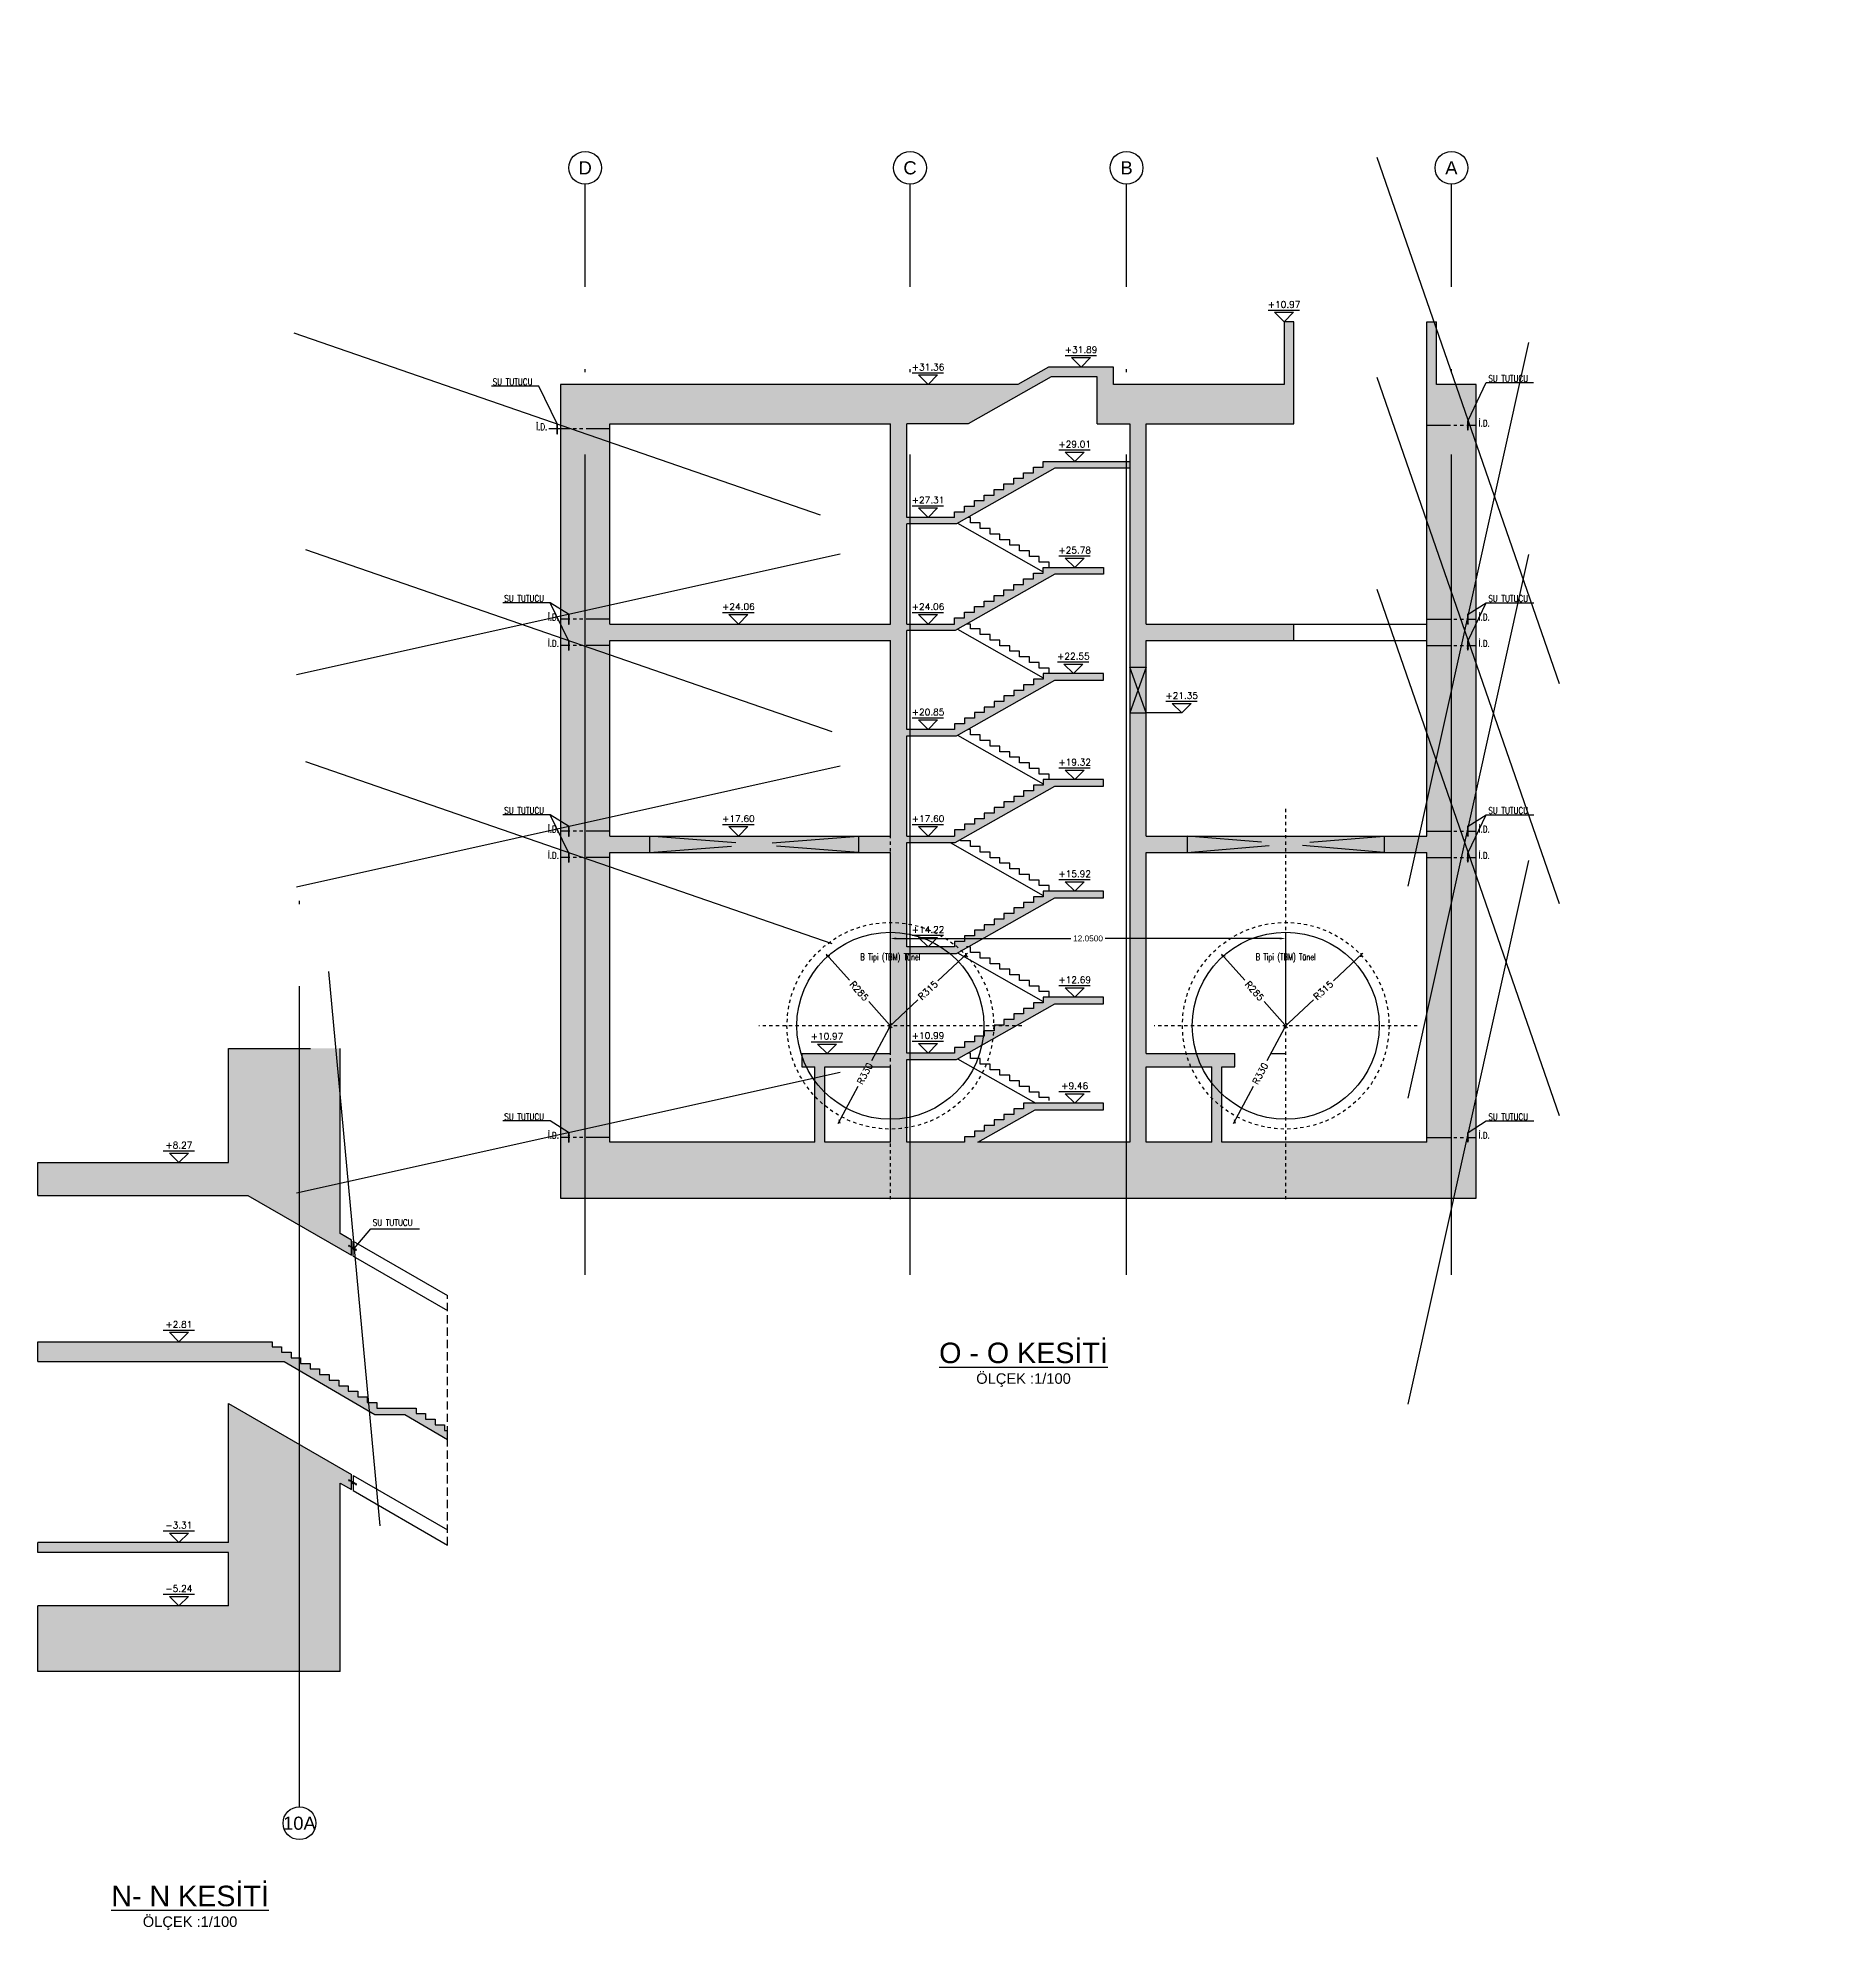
# Model space of a CAD drawing. Header units: millimetres. Extents: x 400382 to 401276, y 4543898 to 4544126.
# Drawn here: x 401220.7 to 401275.5, y 4543951.8 to 4544009.4 of the extents above; entities that cross this region are included whole.
import ezdxf
from ezdxf.enums import TextEntityAlignment as Align

# ---------------------------------------------------------------- set-up
doc = ezdxf.new("R2010")
doc.units = ezdxf.units.MM
for name, pattern in [('ACAD_ISO05W100', [33, 24, -3, 0, -3, 0, -3]), ('AKS', [3, 2.5, -0.25, 0, -0.25]), ('CIZGI', [0.4, 0.25, -0.15]), ('CONTINU', [0]), ('HIDDEN', [0.375, 0.25, -0.125]), ('UUC-ST-KAL-I05-101-U-000$0$ACAD_ISO05W100', [33, 24, -3, 0, -3, 0, -3])]:
    doc.linetypes.add(name, pattern=pattern)
for name, color, linetype in [('aks prota', 2, 'AKS'), ('caks prota', 4, 'Continuous'), ('görünüş prota', 4, 'Continuous'), ('iderzi_PROTA', 3, 'Continuous'), ('inşaat derzi prota', 11, 'Continuous'), ('kesik prota', 2, 'CIZGI'), ('kesit prota', 1, 'Continuous'), ('kesit tarama prota', 252, 'Continuous'), ('kolon tarama prota', 252, 'Continuous'), ('kot prota', 4, 'Continuous'), ('lkolon prota', 4, 'Continuous'), ('merdiven prota', 2, 'Continuous'), ('not prota', 2, 'Continuous'), ('not yazısı prota', 6, 'Continuous'), ('not çizgisi prota', 4, 'Continuous'), ('PRT-CST-rc_level', 6, 'Continuous'), ('PRT-CST-rc_levermark', 4, 'Continuous'), ('st_s_su tutucu', 2, 'Continuous'), ('st_s_ölçü', 4, 'Continuous'), ('t35 prota', 3, 'Continuous'), ('taks prota', 7, 'Continuous'), ('tplan prota', 7, 'Continuous'), ('UUC-ST-KAL-I05-101-U-000$0$st_s_su tutucu', 2, 'Continuous')]:
    doc.layers.add(name, color=color, linetype=linetype)
doc.styles.add('Arial', font='Arial.ttf')
doc.styles.add('OLCU', font='romanstw.shx')
doc.styles.get("Standard").update_dxf_attribs({"font": 'Arial.ttf'})
doc.styles.add('TAKS', font='Arial Unicode.ttf')
doc.styles.add('TEXT250', font='romanstw.shx', dxfattribs={"width": 0.8, "height": 25})
doc.styles.add('TSIMPLEX', font='romanstw.shx')
doc.dimstyles.new('1-100', dxfattribs={"dimscale": 0.5, "dimtxt": 2, "dimasz": 7.5, "dimexe": 3, "dimexo": 5, "dimgap": 5, "dimtad": 3, "dimdec": 1, "dimlfac": 2, "dimzin": 9, "dimdsep": 46, "dimtxsty": 'Standard', "dimblk": 'OBLIQUE', "dimcen": 0.09, "dimclrd": 3, "dimclre": 3, "dimclrt": 1, "dimadec": 3, "dimazin": 0, "dimtfac": 1, "dimtdec": 1, "dimtofl": 0, "dimtmove": 0, "dimatfit": 3, "dimfxl": 4, "dimtolj": 1, "dimtzin": 0, "dimarcsym": 0})
doc.dimstyles.new('1-50', dxfattribs={"dimtxt": 10, "dimasz": 4, "dimexe": 4, "dimexo": 8, "dimgap": 4, "dimtad": 1, "dimdec": 1, "dimrnd": 0.05, "dimzin": 9, "dimdsep": 46, "dimtxsty": 'OLCU', "dimblk1": 'OBLIQUE', "dimblk2": 'OBLIQUE', "dimsah": 1, "dimcen": 2, "dimdle": 4, "dimclrd": 4, "dimclre": 4, "dimclrt": 3, "dimadec": 1, "dimazin": 0, "dimtfac": 1, "dimtdec": 1, "dimtix": 1, "dimtmove": 2, "dimatfit": 3, "dimldrblk": 'OBLIQUE', "dimfxl": 1, "dimtvp": 1, "dimtolj": 1, "dimtzin": 1, "dimarcsym": 0})
doc.dimstyles.get("Standard").update_dxf_attribs({"dimtxt": 0.18, "dimasz": 0.18, "dimexe": 0.18, "dimexo": 0.0625, "dimgap": 0.09, "dimtad": 0, "dimtih": 1, "dimtoh": 1, "dimdec": 4, "dimzin": 0, "dimdsep": 46, "dimtxsty": 'Standard', "dimcen": 0.09, "dimadec": 0, "dimazin": 0, "dimtfac": 1, "dimtdec": 4, "dimtofl": 0, "dimtmove": 0, "dimatfit": 3, "dimfxl": 1, "dimtolj": 1, "dimtzin": 0, "dimarcsym": 0})

msp = doc.modelspace()

# ---------------------------------------------------------------- texts
at = {"layer": 'not yazısı prota', "ltscale": 0.05, "style": 'TSIMPLEX', "width": 0.8}
for s, p in [('SU TUTUCU', (401234.5986965605, 4543998.828968965)), ('SU TUTUCU', (401264.9440990466, 4543998.934532976)), ('İ.D.', (401264.6514824116, 4543997.568254118)), ('İ.D.', (401235.9275036718, 4543997.462690108)), ('SU TUTUCU', (401234.9527986718, 4543992.228968966)), ('SU TUTUCU', (401264.9440990466, 4543992.228969804)), ('İ.D.', (401236.2816057831, 4543991.662690108)), ('İ.D.', (401264.6514824116, 4543991.662690947)), ('İ.D.', (401236.2816057831, 4543990.862690108)), ('İ.D.', (401264.6514824116, 4543990.862690947)), ('SU TUTUCU', (401234.9527986718, 4543985.768968966)), ('SU TUTUCU', (401264.9440990466, 4543985.768969804)), ('İ.D.', (401236.2816057831, 4543985.202690108)), ('İ.D.', (401264.6514824116, 4543985.202690947)), ('İ.D.', (401236.2816057831, 4543984.402690108)), ('İ.D.', (401264.6514824116, 4543984.402690947)), ('SU TUTUCU', (401234.9527986718, 4543976.438968966)), ('SU TUTUCU', (401264.9440990466, 4543976.438969804)), ('İ.D.', (401236.2816057831, 4543975.872690108)), ('İ.D.', (401264.6514824116, 4543975.872690947))]:
    msp.add_text(s, height=0.2, dxfattribs=at).set_placement(p)
msp.add_text('SU TUTUCU', height=0.2, rotation=359.9999989161077, dxfattribs=at).set_placement((401230.9439742211, 4543973.212901061))
at = {"layer": 't35 prota', "style": 'Arial'}
msp.add_text('ÖLÇEK :1/100', height=0.32, rotation=0.01179466622436281, dxfattribs=at).set_placement((401250.7775055031, 4543968.546788568), align=Align.MIDDLE)
msp.add_text('ÖLÇEK :1/100', height=0.32, dxfattribs=at).set_placement((401225.376303938, 4543951.998627805), align=Align.MIDDLE)
at = {"layer": 'taks prota', "style": 'TAKS'}
for s, p in [('D', (401237.4189249771, 4544005.45297859)), ('C', (401247.3189249772, 4544005.45297859)), ('B', (401253.9189249771, 4544005.45297859)), ('A', (401263.8189249772, 4544005.45297859)), ('10A', (401228.7091177596, 4543955.013110127))]:
    msp.add_text(s, height=0.4, rotation=359.5051674871739, dxfattribs=at).set_placement(p, align=Align.MIDDLE_CENTER)
at = {"layer": 'tplan prota', "style": 'Arial'}
msp.add_text('%%UO - O KESİTİ', height=0.625, rotation=0.01179466622436281, dxfattribs=at).set_placement((401250.7773253796, 4543969.421788549), align=Align.MIDDLE)
msp.add_text('%%UN- N KESİTİ', height=0.625, dxfattribs=at).set_placement((401225.376303938, 4543952.873627805), align=Align.MIDDLE)

# ---------------------------------------------------------------- blocks, each defined once
blk = doc.blocks.new('KOTK5')
at = {"layer": 'PRT-CST-rc_levermark'}
blk.add_line((216.6666666667443, 160), (-213.3333333332557, 160), dxfattribs=at)
blk.add_lwpolyline([(130, 130), (-130, 130), (0, 0)], close=True, dxfattribs=at)
at = {"layer": 'PRT-CST-rc_level', "style": 'OLCU'}
blk.add_attdef('000.00', text='', height=90, dxfattribs=at).set_placement((0, 193.1381784435362), align=Align.CENTER)
blk = doc.blocks.new('_Oblique')
at = {"layer": 'st_s_ölçü', "lineweight": -2}
blk.add_line((-0.5, -0.5), (0.5, 0.5), dxfattribs=at)
blk = doc.blocks.new('*D49')
at = {"layer": 'Defpoints', "color": 0, "transparency": 16777216}
for p in [(-455.7768124120485, 109.5869111729116), (-265.7931828767396, -102.8541877429707)]:
    blk.add_point(p, dxfattribs=at)
at = {"layer": 'st_s_ölçü', "color": 4, "lineweight": -2, "transparency": 16777216}
for p, q in [((-461.1096862235661, 115.5501700898487), (-389.9253438287682, 35.95131222538865)), ((-260.4603090652221, -108.8174466599078), (-331.6446514600408, -29.21858879542449))]:
    blk.add_line(p, q, dxfattribs=at)
at = {"layer": 'st_s_ölçü', "color": 4, "lineweight": -2, "transparency": 16777216, "xscale": 8, "yscale": 8, "zscale": 8, "rotation": 131.8058995973175}
blk.add_blockref('_Oblique', (-455.7768124120485, 109.5869111729116), dxfattribs=at)
at = {"layer": 'st_s_ölçü', "color": 3, "transparency": 16777216, "insert": (-360.7849976444195, 3.366361714968633), "char_height": 20, "attachment_point": 5, "rotation": 311.8058995973175, "style": 'OLCU'}
blk.add_mtext('\\A1;R285', dxfattribs=at)
blk = doc.blocks.new('*D50')
at = {"layer": 'Defpoints', "color": 0, "transparency": 16777216}
for p in [(-36.3406229420434, 112.9617587007597), (-265.7931828767178, -102.8541877429798)]:
    blk.add_point(p, dxfattribs=at)
at = {"layer": 'st_s_ölçü', "color": 4, "lineweight": -2, "transparency": 16777216}
for p, q in [((-30.51325634052741, 118.4427986104425), (-120.6119750752906, 33.69874405447169)), ((-271.6205494782338, -108.3352276526625), (-181.5218307435179, -23.5911730967362))]:
    blk.add_line(p, q, dxfattribs=at)
at = {"layer": 'st_s_ölçü', "color": 4, "lineweight": -2, "transparency": 16777216, "xscale": 8, "yscale": 8, "zscale": 8, "rotation": 43.24583088137385}
blk.add_blockref('_Oblique', (-36.3406229420434, 112.9617587007597), dxfattribs=at)
at = {"layer": 'st_s_ölçü', "color": 3, "transparency": 16777216, "insert": (-151.0669029094242, 5.053785478889026), "char_height": 20, "attachment_point": 5, "rotation": 43.24583088137385, "style": 'OLCU'}
blk.add_mtext('\\A1;R315', dxfattribs=at)
blk = doc.blocks.new('*D51')
at = {"layer": 'Defpoints', "color": 0, "transparency": 16777216}
for p in [(-265.7931828767105, -102.8541877429579), (-421.0483857594118, -394.0514095323542)]:
    blk.add_point(p, dxfattribs=at)
at = {"layer": 'lkolon prota', "color": 4, "lineweight": -2, "transparency": 16777216}
for p, q in [((-262.0294203825846, -95.79486115412448), (-322.8545106894434, -209.8786212058137)), ((-424.8121482535377, -401.1107361211878), (-363.9870579466764, -287.0269760694938))]:
    blk.add_line(p, q, dxfattribs=at)
at = {"layer": 'lkolon prota', "color": 4, "lineweight": -2, "transparency": 16777216, "xscale": 8, "yscale": 8, "zscale": 8, "rotation": 241.9351701811658}
blk.add_blockref('_Oblique', (-421.0483857594118, -394.0514095323542), dxfattribs=at)
at = {"layer": 'lkolon prota', "color": 3, "transparency": 16777216, "insert": (-343.420784318052, -248.4527986376579), "char_height": 20, "attachment_point": 5, "rotation": 61.935170181165795, "style": 'OLCU'}
blk.add_mtext('\\A1;R330', dxfattribs=at)
blk = doc.blocks.new('D')
at = {"layer": 'st_s_su tutucu', "linetype": 'CONTINU', "ltscale": 0.2}
for p, q in [((-39987.83090962706, 52508.18991963421), (-39992.63090966878, 52508.18991966914)), ((-39992.63090966878, 52508.18991966914), (-39992.63090980848, 52507.38991968935)), ((-39992.63090980848, 52507.38991968935), (-39990.63090962501, 52506.05655179494)), ((-39990.63090992199, 52478.65671955824), (-39991.93117670823, 52478.6567195757)), ((-39991.93117670823, 52478.6567195757), (-39991.93117659182, 52477.72311959402)), ((-39991.93117659182, 52477.72311959402), (-39990.63090987367, 52477.72311951835)), ((-39990.6309096902, 52498.50671976196), (-39991.53117650332, 52498.50671977942)), ((-39991.53117650332, 52498.50671977942), (-39991.53117639622, 52497.87311976865)), ((-39991.53117639622, 52497.87311976865), (-39990.63090970417, 52497.87311978029)), ((-39990.63090980196, 52488.50671968629), (-39991.53117661508, 52488.50671963972)), ((-39991.53117661508, 52488.50671963972), (-39991.53117662905, 52487.87311965806)), ((-39991.53117662905, 52487.87311965806), (-39990.630909937, 52487.87311964059)), ((-39990.63090962501, 52506.05655179494), (-39990.6309096902, 52498.50671976196)), ((-39990.63090970417, 52497.87311978029), (-39990.63090980196, 52488.50671968629)), ((-39990.630909937, 52487.87311964059), (-39990.63090992199, 52478.65671955824)), ((-39990.630909937, 52468.50671965136), (-39990.63090992199, 52477.72311973372)), ((-39989.83090974534, 52506.05655187643), (-39987.83090964103, 52507.38991968935)), ((-39989.83090955907, 52498.50671965136), (-39989.83090974534, 52506.05655187643)), ((-39988.9306429881, 52498.50671966883), (-39989.83090955907, 52498.50671965136)), ((-39989.83090992229, 52488.50671961062), (-39989.83090981984, 52497.87311973373)), ((-39989.83090981984, 52497.87311973373), (-39988.93064300207, 52497.87311962313)), ((-39988.93064335132, 52488.50671965136), (-39989.83090992229, 52488.50671961062)), ((-39989.83091007002, 52478.65671960481), (-39989.8309099316, 52487.87311978029)), ((-39989.8309099316, 52487.87311978029), (-39988.93064311383, 52487.87311964059)), ((-39988.53064343977, 52478.65671965137), (-39989.83091007002, 52478.65671960481)), ((-39989.83090998934, 52477.72311965805), (-39988.53064344908, 52477.72311964058)), ((-39989.83091007002, 52477.72311968715), (-39989.8309099316, 52468.50671951166)), ((-39988.93064300207, 52497.87311962313), (-39988.9306429881, 52498.50671966883)), ((-39988.93064311383, 52487.87311964059), (-39988.93064335132, 52488.50671965136)), ((-39988.53064344908, 52477.72311964058), (-39988.53064343977, 52478.65671965137)), ((-39987.83090964103, 52507.38991968935), (-39987.83090962706, 52508.18991963421)), ((-39992.63090980848, 52448.98991960261), (-39990.63090962501, 52450.32328749701)), ((-39992.63090966878, 52448.18991962282), (-39992.63090980848, 52448.98991960261)), ((-39987.83090962706, 52448.18991965774), (-39992.63090966878, 52448.18991962282)), ((-39991.53117661508, 52467.87311965223), (-39991.53117662905, 52468.5067196339)), ((-39991.53117662905, 52468.5067196339), (-39990.630909937, 52468.50671965136)), ((-39990.63090980196, 52467.87311960567), (-39991.53117661508, 52467.87311965223)), ((-39991.53117650332, 52457.87311951254), (-39991.53117639622, 52458.50671952331)), ((-39991.53117639622, 52458.50671952331), (-39990.63090970417, 52458.50671951166)), ((-39990.6309096902, 52457.87311953), (-39991.53117650332, 52457.87311951254)), ((-39990.63090970417, 52458.50671951166), (-39990.63090980196, 52467.87311960567)), ((-39990.63090962501, 52450.32328749701), (-39990.6309096902, 52457.87311953)), ((-39989.8309099316, 52468.50671951166), (-39988.93064311383, 52468.50671965136)), ((-39988.93064335132, 52467.87311964059), (-39989.83090992229, 52467.87311968134)), ((-39989.83090992229, 52467.87311968134), (-39989.83090981984, 52458.50671955823)), ((-39989.83090981984, 52458.50671955823), (-39988.93064300207, 52458.50671966883)), ((-39988.9306429881, 52457.87311962313), (-39989.83090955907, 52457.87311964059)), ((-39989.83090955907, 52457.87311964059), (-39989.83090974534, 52450.32328741552)), ((-39989.83090974534, 52450.32328741552), (-39987.83090964103, 52448.98991960261)), ((-39988.93064311383, 52468.50671965136), (-39988.93064335132, 52467.87311964059)), ((-39988.93064300207, 52458.50671966883), (-39988.9306429881, 52457.87311962313)), ((-39987.83090964103, 52448.98991960261), (-39987.83090962706, 52448.18991965774))]:
    blk.add_line(p, q, dxfattribs=at)
blk = doc.blocks.new('*D100')
at = {"color": 0, "lineweight": -2, "transparency": 16777216}
for p, q in [((401246.7189260579, 4543979.373804671), (401246.7189260579, 4543982.150408851)), ((401246.8989260579, 4543981.970408851), (401252.2191511602, 4543981.970408851)), ((401258.5889260578, 4543981.970408851), (401253.2687009555, 4543981.970408851)), ((401258.7689260578, 4543979.373804671), (401258.7689260578, 4543982.150408851))]:
    blk.add_line(p, q, dxfattribs=at)
at = {"color": 0, "transparency": 16777216}
for points in [[(401246.8989260579, 4543982.000408852), (401246.8989260579, 4543981.940408851), (401246.7189260579, 4543981.970408851)], [(401258.5889260578, 4543982.000408852), (401258.5889260578, 4543981.940408851), (401258.7689260578, 4543981.970408851)]]:
    blk.add_solid(points, dxfattribs=at)
at = {"layer": 'Defpoints', "color": 0, "transparency": 16777216}
for p in [(401246.7189260579, 4543981.970408851), (401246.7189260579, 4543979.311304671), (401258.7689260578, 4543979.311304671)]:
    blk.add_point(p, dxfattribs=at)
at = {"color": 0, "transparency": 16777216, "insert": (401252.7439260578, 4543981.970408851), "char_height": 0.18, "attachment_point": 5}
blk.add_mtext('\\A1;12.0500', dxfattribs=at)
blk = doc.blocks.new('A$C127942D9')
at = {"layer": 'aks prota', "ltscale": 2}
blk.add_line((-265.7931828767323, -631.6843460802356), (-265.7931828767178, 559.6811305509054), dxfattribs=at)
at = {"layer": 'aks prota'}
blk.add_line((135.1872869510917, -102.8541877429761), (-666.7736527046291, -102.8541877429725), dxfattribs=at)
at = {"layer": 'görünüş prota', "color": 6, "linetype": 'CIZGI', "ltscale": 2}
blk.add_circle((-265.7931828767323, -102.8541877429652), 315, dxfattribs=at)
at = {"layer": 'görünüş prota', "color": 6}
blk.add_circle((-265.7931828767105, -102.8541877429798), 285, dxfattribs=at)
at = {"layer": 'not prota', "style": 'TEXT250', "width": 0.7}
blk.add_text('B Tipi (TBM) Tünel', height=20, dxfattribs=at).set_placement((-265.7931828766596, 106.8190974679765), align=Align.MIDDLE_CENTER)
at = {"layer": 'lkolon prota'}
dim = blk.add_radius_dim(center=(-265.7931828767105, -102.8541877429579), mpoint=(-421.0483857594118, -394.0514095323542), dimstyle='1-100', dxfattribs=at)
dim.commit()
dim.dimension.update_dxf_attribs({"geometry": '*D51', "text_midpoint": (-343.420784318052, -248.4527986376579), "dimtype": 132})
at = {"layer": 'st_s_ölçü'}
for center, mpoint, picture, middle in [((-265.7931828767396, -102.8541877429707), (-455.7768124120485, 109.5869111729116), '*D49', (-360.7849976444195, 3.366361714968633)), ((-265.7931828767178, -102.8541877429798), (-36.3406229420434, 112.9617587007597), '*D50', (-151.0669029094242, 5.053785478889026))]:
    dim = blk.add_radius_dim(center=center, mpoint=mpoint, dimstyle='1-100', dxfattribs=at)
    dim.commit()
    dim.dimension.update_dxf_attribs({"geometry": picture, "text_midpoint": middle, "dimtype": 132})

# ---------------------------------------------------------------- dimensions: what is measured, and where the dimension line sits
dim = msp.add_aligned_dim(p1=(401258.7689260578, 4543979.311304671), p2=(401246.7189260579, 4543979.311304671), distance=-2.659104180522263, dimstyle='Standard')
dim.commit()
dim.dimension.update_dxf_attribs({"geometry": '*D100', "text_midpoint": (401252.7439260578, 4543981.970408851)})

# ---------------------------------------------------------------- hatches: boundary and pattern name
at = {"layer": 'kesit tarama prota'}
h = msp.add_hatch(color=256, dxfattribs=at)
h.dxf.hatch_style = 1
h.paths.add_polyline_path([(401264.5689249772, 4543974.061304672), (401264.5689249772, 4543998.851304672), (401263.3689249771, 4543998.851304672), (401263.3689249771, 4544000.761304672), (401263.0689249772, 4544000.761304672), (401263.0689249772, 4543985.091304671), (401254.5189249772, 4543985.091304671), (401254.5189249772, 4543991.051304671), (401259.0189242564, 4543991.051304671), (401259.0189242564, 4543991.551304671), (401254.5189249772, 4543991.551304671), (401254.5189249772, 4543997.651304672), (401259.0189249772, 4543997.651304672), (401259.0189249772, 4544000.761304672), (401258.7189250205, 4544000.761304672), (401258.7189250205, 4543998.851304672), (401253.5189249772, 4543998.851304672), (401253.5189249772, 4543999.381304671), (401251.5369984054, 4543999.381304671), (401250.6017042878, 4543998.851304672), (401236.6689249771, 4543998.851304672), (401236.6689249771, 4543974.061304672)])
h.paths.add_polyline_path([(401249.3845941454, 4543975.761304672), (401251.1316529689, 4543976.751304671), (401253.2189249772, 4543976.751304671), (401253.2189249772, 4543976.951304671), (401250.7789249772, 4543976.951304671), (401250.7789249772, 4543976.781304671), (401250.4789249772, 4543976.781304671), (401250.4789249772, 4543976.611304672), (401250.1789249771, 4543976.611304672), (401250.1789249771, 4543976.441304672), (401249.8789249772, 4543976.441304672), (401249.8789249772, 4543976.271304672), (401249.5789249772, 4543976.271304672), (401249.5789249772, 4543976.101304672), (401249.2789249772, 4543976.101304672), (401249.2789249772, 4543975.931304672), (401248.9789249772, 4543975.931304672), (401248.9789249772, 4543975.761304672), (401247.2189249772, 4543975.761304672), (401247.2189249772, 4543978.281304671), (401248.731652969, 4543978.281304671), (401251.731652969, 4543979.981304672), (401253.2189249772, 4543979.981304672), (401253.2189249772, 4543980.181304672), (401251.3789249772, 4543980.181304672), (401251.3789249772, 4543980.011304672), (401251.0789249772, 4543980.011304672), (401251.0789249772, 4543979.841304671), (401250.7789249772, 4543979.841304671), (401250.7789249772, 4543979.671304671), (401250.4789249772, 4543979.671304671), (401250.4789249772, 4543979.501304671), (401250.1789249771, 4543979.501304671), (401250.1789249771, 4543979.331304671), (401249.8789249772, 4543979.331304671), (401249.8789249772, 4543979.161304671), (401249.5789249772, 4543979.161304671), (401249.5789249772, 4543978.991304671), (401249.2789249772, 4543978.991304671), (401249.2789249772, 4543978.821304671), (401248.9789249772, 4543978.821304671), (401248.9789249772, 4543978.651304672), (401248.6789249771, 4543978.651304672), (401248.6789249771, 4543978.481304672), (401247.2189249772, 4543978.481304672), (401247.2189249772, 4543981.511304672), (401248.731652969, 4543981.511304672), (401251.731652969, 4543983.211304671), (401253.2189249772, 4543983.211304671), (401253.2189249772, 4543983.411304671), (401251.3789249772, 4543983.411304671), (401251.3789249772, 4543983.241304671), (401251.0789249772, 4543983.241304671), (401251.0789249772, 4543983.071304671), (401250.7789249772, 4543983.071304671), (401250.7789249772, 4543982.901304672), (401250.4789249772, 4543982.901304672), (401250.4789249772, 4543982.731304672), (401250.1789249771, 4543982.731304672), (401250.1789249771, 4543982.561304672), (401249.8789249772, 4543982.561304672), (401249.8789249772, 4543982.391304672), (401249.5789249772, 4543982.391304672), (401249.5789249772, 4543982.221304672), (401249.2789249772, 4543982.221304672), (401249.2789249772, 4543982.051304671), (401248.9789249772, 4543982.051304671), (401248.9789249772, 4543981.881304671), (401248.6789249771, 4543981.881304671), (401248.6789249771, 4543981.711304671), (401247.2189249772, 4543981.711304671), (401247.2189249772, 4543984.891304672), (401248.6963588512, 4543984.891304672), (401251.731652969, 4543986.611304672), (401253.2189249772, 4543986.611304672), (401253.2189249772, 4543986.811304672), (401251.3789249772, 4543986.811304672), (401251.3789249772, 4543986.641304672), (401251.0789249772, 4543986.641304672), (401251.0789249772, 4543986.471304672), (401250.7789249772, 4543986.471304672), (401250.7789249772, 4543986.301304671), (401250.4789249772, 4543986.301304671), (401250.4789249772, 4543986.131304671), (401250.1789249771, 4543986.131304671), (401250.1789249771, 4543985.961304671), (401249.8789249772, 4543985.961304671), (401249.8789249772, 4543985.791304671), (401249.5789249772, 4543985.791304671), (401249.5789249772, 4543985.621304671), (401249.2789249772, 4543985.621304671), (401249.2789249772, 4543985.451304671), (401248.9789249772, 4543985.451304671), (401248.9789249772, 4543985.281304671), (401248.6789249771, 4543985.281304671), (401248.6789249771, 4543985.091304671), (401247.2189249772, 4543985.091304671), (401247.2189249772, 4543988.141304672), (401248.731652969, 4543988.141304672), (401251.731652969, 4543989.841304671), (401253.2189249772, 4543989.841304671), (401253.2189249772, 4543990.041304671), (401251.3789249772, 4543990.041304671), (401251.3789249772, 4543989.871304671), (401251.0789249772, 4543989.871304671), (401251.0789249772, 4543989.701304671), (401250.7789249772, 4543989.701304671), (401250.7789249772, 4543989.531304671), (401250.4789249772, 4543989.531304671), (401250.4789249772, 4543989.361304672), (401250.1789249771, 4543989.361304672), (401250.1789249771, 4543989.191304672), (401249.8789249772, 4543989.191304672), (401249.8789249772, 4543989.021304672), (401249.5789249772, 4543989.021304672), (401249.5789249772, 4543988.851304672), (401249.2789249772, 4543988.851304672), (401249.2789249772, 4543988.681304672), (401248.9789249772, 4543988.681304672), (401248.9789249772, 4543988.511304672), (401248.6789249771, 4543988.511304672), (401248.6789249771, 4543988.341304671), (401247.2189249772, 4543988.341304671), (401247.2189249772, 4543991.351304672), (401248.6963588513, 4543991.351304672), (401251.731652969, 4543993.071304671), (401253.2189249772, 4543993.071304671), (401253.2189249772, 4543993.271304672), (401251.3789249772, 4543993.271304672), (401251.3789249772, 4543993.101304672), (401251.0789249772, 4543993.101304672), (401251.0789249772, 4543992.931304672), (401250.7789249772, 4543992.931304672), (401250.7789249772, 4543992.761304672), (401250.4789249772, 4543992.761304672), (401250.4789249772, 4543992.591304671), (401250.1789249771, 4543992.591304671), (401250.1789249771, 4543992.421304671), (401249.8789249772, 4543992.421304671), (401249.8789249772, 4543992.251304671), (401249.5789249772, 4543992.251304671), (401249.5789249772, 4543992.081304671), (401249.2789249772, 4543992.081304671), (401249.2789249772, 4543991.911304671), (401248.9789249772, 4543991.911304671), (401248.9789249772, 4543991.741304671), (401248.6789249771, 4543991.741304671), (401248.6789249771, 4543991.551304671), (401247.2189249772, 4543991.551304671), (401247.2189249772, 4543994.601304672), (401248.731652969, 4543994.601304672), (401251.731652969, 4543996.301304671), (401254.0189249772, 4543996.301304671), (401254.0189249772, 4543996.501304671), (401251.3789249772, 4543996.501304671), (401251.3789249772, 4543996.331304671), (401251.0789249772, 4543996.331304671), (401251.0789249772, 4543996.161304671), (401250.7789249772, 4543996.161304671), (401250.7789249772, 4543995.991304671), (401250.4789249772, 4543995.991304671), (401250.4789249772, 4543995.821304671), (401250.1789249771, 4543995.821304671), (401250.1789249771, 4543995.651304672), (401249.8789249772, 4543995.651304672), (401249.8789249772, 4543995.481304672), (401249.5789249772, 4543995.481304672), (401249.5789249772, 4543995.311304672), (401249.2789249772, 4543995.311304672), (401249.2789249772, 4543995.141304672), (401248.9789249772, 4543995.141304672), (401248.9789249772, 4543994.971304672), (401248.6789249771, 4543994.971304672), (401248.6789249771, 4543994.801304671), (401247.2189249772, 4543994.801304671), (401247.2189249772, 4543997.651304672), (401249.0925609813, 4543997.651304672), (401251.6160903931, 4543999.081304671), (401253.0189249772, 4543999.081304671), (401253.0189249772, 4543997.651304672), (401254.0189249772, 4543997.651304672), (401254.0189249772, 4543975.761304672)], flags=16)
h.paths.add_polyline_path([(401254.5189249772, 4543975.761304672), (401254.5189249772, 4543978.061304672), (401256.5189249772, 4543978.061304672), (401256.5189249772, 4543975.761304672)], flags=16)
h.paths.add_polyline_path([(401256.8189249772, 4543975.761304672), (401256.8189249772, 4543978.061304672), (401257.2189249772, 4543978.061304672), (401257.2189249772, 4543978.461304671), (401254.5189249772, 4543978.461304671), (401254.5189249772, 4543984.591304671), (401263.0689249772, 4543984.591304671), (401263.0689249772, 4543975.761304672)], flags=16)
h.paths.add_polyline_path([(401246.7189249772, 4543975.761304672), (401244.7189249772, 4543975.761304672), (401244.7189249772, 4543978.061304672), (401246.7189249772, 4543978.061304672)], flags=16)
h.paths.add_polyline_path([(401246.7189249772, 4543978.461304671), (401244.0189249772, 4543978.461304671), (401244.0189249772, 4543978.061304672), (401244.4189249771, 4543978.061304672), (401244.4189249771, 4543975.761304672), (401238.1689249771, 4543975.761304672), (401238.1689249771, 4543984.591304671), (401246.7189249772, 4543984.591304671)], flags=16)
h.paths.add_polyline_path([(401246.7189249772, 4543985.091304671), (401238.1689249771, 4543985.091304671), (401238.1689249771, 4543991.051304671), (401246.7189249772, 4543991.051304671)], flags=16)
h.paths.add_polyline_path([(401246.7189249772, 4543991.551304671), (401238.1689249771, 4543991.551304671), (401238.1689249771, 4543997.651304672), (401246.7189249772, 4543997.651304672)], flags=16)
h = msp.add_hatch(color=256, dxfattribs=at)
h.dxf.hatch_style = 1
h.paths.add_polyline_path([(401226.5487322812, 4543975.143149267), (401220.7369443548, 4543975.143149267), (401220.7369443548, 4543974.143149267), (401227.1387706923, 4543974.143149267), (401230.2977456166, 4543972.319314244), (401230.2977456166, 4543972.78119446), (401229.9513354552, 4543972.98119446), (401229.9513354552, 4543978.621558337), (401226.5487322812, 4543978.621558337)])
h = msp.add_hatch(color=256, dxfattribs=at)
h.dxf.hatch_style = 1
h.paths.add_polyline_path([(401226.5487322812, 4543969.083149267), (401228.2473847156, 4543969.083149267), (401231.0109141273, 4543967.463149267), (401231.9209141274, 4543967.463149267), (401233.2207766543, 4543966.701160889), (401233.2207766543, 4543966.983149267), (401233.1352138054, 4543966.983149267), (401233.1352138054, 4543967.153149267), (401232.8452138053, 4543967.153149267), (401232.8452138053, 4543967.323149267), (401232.5552138053, 4543967.323149267), (401232.5552138053, 4543967.493149267), (401232.2652138054, 4543967.493149267), (401232.2652138054, 4543967.663149267), (401231.0652138053, 4543967.663149267), (401231.0652138053, 4543967.833149267), (401230.7752138054, 4543967.833149267), (401230.7752138054, 4543968.003149267), (401230.4852138053, 4543968.003149267), (401230.4852138053, 4543968.173149267), (401230.1952138053, 4543968.173149267), (401230.1952138053, 4543968.343149267), (401229.9052138053, 4543968.343149267), (401229.9052138053, 4543968.513149267), (401229.6152138053, 4543968.513149267), (401229.6152138053, 4543968.683149267), (401229.3252138053, 4543968.683149267), (401229.3252138053, 4543968.853149267), (401229.0352138054, 4543968.853149267), (401229.0352138054, 4543969.023149267), (401228.7452138053, 4543969.023149267), (401228.7452138053, 4543969.193149267), (401228.4552138053, 4543969.193149267), (401228.4552138053, 4543969.363149267), (401228.1652138053, 4543969.363149267), (401228.1652138053, 4543969.533149267), (401227.8752138054, 4543969.533149267), (401227.8752138054, 4543969.683149267), (401220.7369443548, 4543969.683149267), (401220.7369443548, 4543969.083149267)])
h = msp.add_hatch(color=256, dxfattribs=at)
h.dxf.hatch_style = 1
h.paths.add_polyline_path([(401229.9513354552, 4543965.37781344), (401230.2977447368, 4543965.177811915), (401230.2977447368, 4543965.639693304), (401226.5487322812, 4543967.804208645), (401226.5487322812, 4543963.563149267), (401220.7369443548, 4543963.563149267), (401220.7369443548, 4543963.263149267), (401226.5487322812, 4543963.263149267), (401226.5487322812, 4543961.633149267), (401220.7369443548, 4543961.633149267), (401220.7369443548, 4543959.633149267), (401229.9513354552, 4543959.633149267)])

# ---------------------------------------------------------------- linework, layer by layer
at = {"layer": 'aks prota', "ltscale": 10}
for p, q in [((401237.4189614835, 4543971.722481618), (401237.4189614835, 4544004.95297859)), ((401247.3189614835, 4543971.722481618), (401247.3189614835, 4544004.95297859)), ((401253.9189614835, 4543971.722481618), (401253.9189614835, 4544004.95297859)), ((401263.8189249772, 4543971.722481618), (401263.8189249772, 4544004.95297859)), ((401228.7091177596, 4543955.513110127), (401228.7091177596, 4543984.226615172))]:
    msp.add_line(p, q, dxfattribs=at)
at = {"layer": 'caks prota', "ltscale": 0.05}
for centre in [(401237.4189249771, 4544005.45297859), (401247.3189249772, 4544005.45297859), (401253.9189249771, 4544005.45297859), (401263.8189249772, 4544005.45297859), (401228.7091177596, 4543955.013110127)]:
    msp.add_circle(centre, 0.5, dxfattribs=at)
at = {"layer": 'görünüş prota'}
for points in [[(401248.7689249772, 4543994.622425476), (401251.3789249772, 4543993.143425476)], [(401251.5589249771, 4543993.271304672), (401251.5589249771, 4543993.441304672), (401251.2589249772, 4543993.441304672), (401251.2589249772, 4543993.611304672), (401250.9589249772, 4543993.611304672), (401250.9589249772, 4543993.781304671), (401250.6589249771, 4543993.781304671), (401250.6589249771, 4543993.951304671), (401250.3589249772, 4543993.951304671), (401250.3589249772, 4543994.121304671), (401250.0589249771, 4543994.121304671), (401250.0589249771, 4543994.291304671), (401249.7589249772, 4543994.291304671), (401249.7589249772, 4543994.461304671), (401249.4589249772, 4543994.461304671), (401249.4589249772, 4543994.631304671), (401249.1589249771, 4543994.631304671), (401249.1589249771, 4543994.801304671), (401249.0845941454, 4543994.801304671)], [(401248.7689249772, 4543991.392425476), (401251.3789249772, 4543989.913425476)], [(401251.5589249771, 4543990.041304671), (401251.5589249771, 4543990.211304671), (401251.2589249772, 4543990.211304671), (401251.2589249772, 4543990.381304671), (401250.9589249772, 4543990.381304671), (401250.9589249772, 4543990.551304671), (401250.6589249771, 4543990.551304671), (401250.6589249771, 4543990.721304672), (401250.3589249772, 4543990.721304672), (401250.3589249772, 4543990.891304672), (401250.0589249771, 4543990.891304672), (401250.0589249771, 4543991.061304672), (401249.7589249772, 4543991.061304672), (401249.7589249772, 4543991.231304672), (401249.4589249772, 4543991.231304672), (401249.4589249772, 4543991.401304672), (401249.1589249771, 4543991.401304672), (401249.1589249771, 4543991.551304671), (401249.0493000277, 4543991.551304671)], [(401259.0189242564, 4543991.551304671), (401263.0689249772, 4543991.551304671)], [(401259.0110662913, 4543991.051304671), (401263.0689249772, 4543991.051304671)], [(401248.7689249772, 4543988.162425476), (401251.3789249772, 4543986.683425476)], [(401251.5589249771, 4543986.811304672), (401251.5589249771, 4543986.981304672), (401251.2589249772, 4543986.981304672), (401251.2589249772, 4543987.151304672), (401250.9589249772, 4543987.151304672), (401250.9589249772, 4543987.321304671), (401250.6589249771, 4543987.321304671), (401250.6589249771, 4543987.491304671), (401250.3589249772, 4543987.491304671), (401250.3589249772, 4543987.661304671), (401250.0589249771, 4543987.661304671), (401250.0589249771, 4543987.831304671), (401249.7589249772, 4543987.831304671), (401249.7589249772, 4543988.001304671), (401249.4589249772, 4543988.001304671), (401249.4589249772, 4543988.171304671), (401249.1589249771, 4543988.171304671), (401249.1589249771, 4543988.341304671), (401249.0845941454, 4543988.341304671)], [(401248.5414911031, 4543984.891304672), (401251.3789249772, 4543983.283425476)], [(401251.5589249771, 4543983.411304671), (401251.5589249771, 4543983.581304671), (401251.2589249772, 4543983.581304671), (401251.2589249772, 4543983.751304671), (401250.9589249772, 4543983.751304671), (401250.9589249772, 4543983.921304671), (401250.6589249771, 4543983.921304671), (401250.6589249771, 4543984.091304671), (401250.3589249772, 4543984.091304671), (401250.3589249772, 4543984.261304672), (401250.0589249771, 4543984.261304672), (401250.0589249771, 4543984.431304672), (401249.7589249772, 4543984.431304672), (401249.7589249772, 4543984.601304672), (401249.4589249772, 4543984.601304672), (401249.4589249772, 4543984.771304672), (401249.1589249771, 4543984.771304672), (401249.1589249771, 4543984.941304672), (401248.8589249772, 4543984.941304672), (401248.8589249772, 4543984.983425476)], [(401251.5589249771, 4543980.181304672), (401251.5589249771, 4543980.351304672), (401251.2589249772, 4543980.351304672), (401251.2589249772, 4543980.521304672), (401250.9589249772, 4543980.521304672), (401250.9589249772, 4543980.691304672), (401250.6589249771, 4543980.691304672), (401250.6589249771, 4543980.861304672), (401250.3589249772, 4543980.861304672), (401250.3589249772, 4543981.031304671), (401250.0589249771, 4543981.031304671), (401250.0589249771, 4543981.201304671), (401249.7589249772, 4543981.201304671), (401249.7589249772, 4543981.371304671), (401249.4589249772, 4543981.371304671), (401249.4589249772, 4543981.541304671), (401249.1589249771, 4543981.541304671), (401249.1589249771, 4543981.711304671), (401249.0413777172, 4543981.711304671)], [(401248.7689249772, 4543981.532425476), (401251.3789249772, 4543980.053425476)], [(401248.7689249772, 4543978.302425476), (401251.1532558089, 4543976.951304671)], [(401251.5589249771, 4543977.031304671), (401251.5589249771, 4543977.121304671), (401251.2589249772, 4543977.121304671), (401251.2589249772, 4543977.291304671), (401250.9589249772, 4543977.291304671), (401250.9589249772, 4543977.461304671), (401250.6589249771, 4543977.461304671), (401250.6589249771, 4543977.631304671), (401250.3589249772, 4543977.631304671), (401250.3589249772, 4543977.801304671), (401250.0589249771, 4543977.801304671), (401250.0589249771, 4543977.971304672), (401249.7589249772, 4543977.971304672), (401249.7589249772, 4543978.141304672), (401249.4589249772, 4543978.141304672), (401249.4589249772, 4543978.311304672), (401249.1589249771, 4543978.311304672), (401249.1589249771, 4543978.481304672), (401249.0845941454, 4543978.481304672)]]:
    msp.add_lwpolyline(points, dxfattribs=at)
at = {"layer": 'iderzi_PROTA'}
msp.add_line((401258.3157386213, 4543978.461304671), (401258.7689260578, 4543978.461304671), dxfattribs=at)
at = {"layer": 'inşaat derzi prota', "linetype": 'ACAD_ISO05W100', "ltscale": 0.03}
for points in [[(401238.1689248835, 4543997.501304671), (401236.3148230109, 4543997.501304671)], [(401263.0689249772, 4543997.606867842), (401264.5689249772, 4543997.606867842)], [(401238.1689251222, 4543991.701304671), (401236.6689251222, 4543991.701304671)], [(401263.0689249772, 4543991.70130551), (401264.5689249772, 4543991.70130551)], [(401238.1689251222, 4543990.901304671), (401236.6689251222, 4543990.901304671)], [(401263.0689249772, 4543990.901304672), (401264.5689249772, 4543990.901304672)], [(401238.1689251222, 4543985.24130467), (401236.6689251222, 4543985.241304671)], [(401263.0689249772, 4543985.24130551), (401264.5689249772, 4543985.24130551)], [(401238.1689251222, 4543984.441304671), (401236.6689251222, 4543984.441304671)], [(401263.0689249772, 4543984.441304672), (401264.5689249772, 4543984.441304672)], [(401238.1689251222, 4543975.911304671), (401236.6689251222, 4543975.911304671)], [(401263.0689249772, 4543975.91130551), (401264.5689249772, 4543975.91130551)]]:
    msp.add_lwpolyline(points, dxfattribs=at)
at = {"layer": 'kesik prota', "ltscale": 10}
for p, q in [((401220.7369443548, 4543974.143149267), (401220.7369443548, 4543975.143149267)), ((401220.7369443548, 4543969.083149267), (401220.7369443548, 4543969.683149267))]:
    msp.add_line(p, q, dxfattribs=at)
for points in [[(401254.0189260578, 4543990.241304671), (401254.5189249772, 4543990.241304671), (401254.0189249772, 4543988.841304671), (401254.5189249772, 4543988.841304671), (401254.0189249772, 4543990.241304671)], [(401226.5487322812, 4543978.621558337), (401229.9513354552, 4543978.621558337)], [(401220.7369443548, 4543963.263149267), (401220.7369443548, 4543963.563149267)], [(401220.7369443548, 4543959.633149267), (401220.7369443548, 4543961.633149267)]]:
    msp.add_lwpolyline(points, dxfattribs=at)
at = {"layer": 'kesit prota', "color": 1}
for p, q in [((401263.0689249772, 4543985.091304671), (401263.0689249772, 4544000.761304672)), ((401263.0689249772, 4544000.761304672), (401263.3689249771, 4544000.761304672)), ((401238.1689249771, 4543991.551304671), (401238.1689249771, 4543997.651304672)), ((401238.1689249771, 4543997.651304672), (401246.7189249772, 4543997.651304672)), ((401246.7189249772, 4543991.551304671), (401246.7189249772, 4543997.651304672)), ((401247.2189249772, 4543994.801304671), (401247.2189249772, 4543997.651304672)), ((401253.0189249772, 4543997.651304672), (401254.0189249772, 4543997.651304672)), ((401247.2189249772, 4543991.551304671), (401247.2189249772, 4543994.601304672)), ((401238.1689249771, 4543991.551304671), (401246.7189249772, 4543991.551304671)), ((401247.2189249772, 4543991.551304671), (401248.6789249771, 4543991.551304671)), ((401254.5189249772, 4543991.551304671), (401259.0189242564, 4543991.551304671)), ((401259.0189242564, 4543991.051304671), (401259.0189242564, 4543991.551304671)), ((401238.1689249771, 4543985.091304671), (401238.1689249771, 4543991.051304671)), ((401238.1689249771, 4543991.051304671), (401246.7189249772, 4543991.051304671)), ((401246.7189249772, 4543985.091304671), (401246.7189249772, 4543991.051304671)), ((401247.2189249772, 4543988.341304671), (401247.2189249772, 4543991.351304672)), ((401254.5189249772, 4543985.091304671), (401254.5189249772, 4543991.051304671)), ((401254.5189249772, 4543991.051304671), (401259.0189242564, 4543991.051304671)), ((401247.2189249772, 4543985.091304671), (401247.2189249772, 4543988.141304672)), ((401238.1689249771, 4543985.091304671), (401246.7189249772, 4543985.091304671)), ((401247.2189249772, 4543985.091304671), (401248.6789249771, 4543985.091304671)), ((401254.5189249772, 4543985.091304671), (401263.0689249772, 4543985.091304671)), ((401238.1689249771, 4543975.761304672), (401238.1689249771, 4543984.591304671)), ((401238.1689249771, 4543984.591304671), (401246.7189249772, 4543984.591304671)), ((401246.7189249772, 4543978.461304671), (401246.7189249772, 4543984.591304671)), ((401247.2189249772, 4543981.711304671), (401247.2189249772, 4543984.891304672)), ((401254.5189249772, 4543978.461304671), (401254.5189249772, 4543984.591304671)), ((401254.5189249772, 4543984.591304671), (401263.0689249772, 4543984.591304671)), ((401263.0689249772, 4543975.761304672), (401263.0689249772, 4543984.591304671)), ((401247.2189249772, 4543978.481304672), (401247.2189249772, 4543981.511304672)), ((401229.9513354552, 4543972.98119446), (401229.9513354552, 4543978.621558337)), ((401244.0189249772, 4543978.461304671), (401246.7189249772, 4543978.461304671)), ((401244.0189249772, 4543978.461304671), (401244.0189249772, 4543978.061304672)), ((401254.5189249772, 4543978.461304671), (401257.2189249772, 4543978.461304671)), ((401257.2189249772, 4543978.061304672), (401257.2189249772, 4543978.461304671)), ((401244.0189249772, 4543978.061304672), (401244.4189249771, 4543978.061304672)), ((401244.4189249771, 4543975.761304672), (401244.4189249771, 4543978.061304672)), ((401244.7189249772, 4543978.061304672), (401246.7189249772, 4543978.061304672)), ((401244.7189249772, 4543975.761304672), (401244.7189249772, 4543978.061304672)), ((401246.7189249772, 4543975.761304672), (401246.7189249772, 4543978.061304672)), ((401254.5189249772, 4543975.761304672), (401254.5189249772, 4543978.061304672)), ((401254.5189249772, 4543978.061304672), (401256.5189249772, 4543978.061304672)), ((401256.5189249772, 4543975.761304672), (401256.5189249772, 4543978.061304672)), ((401256.8189249772, 4543978.061304672), (401257.2189249772, 4543978.061304672)), ((401256.8189249772, 4543975.761304672), (401256.8189249772, 4543978.061304672)), ((401244.4189249771, 4543975.761304672), (401238.1689249771, 4543975.761304672)), ((401246.7189249772, 4543975.761304672), (401244.7189249772, 4543975.761304672)), ((401256.5189249772, 4543975.761304672), (401254.5189249772, 4543975.761304672)), ((401263.0689249772, 4543975.761304672), (401256.8189249772, 4543975.761304672)), ((401226.5487322812, 4543963.563149267), (401226.5487322812, 4543967.804208645)), ((401226.5487322812, 4543961.633149267), (401226.5487322812, 4543963.263149267))]:
    msp.add_line(p, q, dxfattribs=at)
for points in [[(401254.5189249772, 4543991.551304671), (401254.5189249772, 4543997.651304672), (401259.0189249772, 4543997.651304672), (401259.0189249772, 4544000.761304672), (401258.7189250205, 4544000.761304672), (401258.7189250205, 4543998.851304672), (401253.5189249772, 4543998.851304672), (401253.5189249772, 4543999.381304671), (401251.5369984054, 4543999.381304671), (401250.6017042878, 4543998.851304672), (401236.6689249771, 4543998.851304672), (401236.6689249771, 4543974.061304672), (401264.5689249772, 4543974.061304672), (401264.5689249772, 4543998.851304672), (401263.3689249771, 4543998.851304672), (401263.3689249771, 4544000.761304672)], [(401253.0251224675, 4543999.081304671), (401251.6160903931, 4543999.081304671), (401249.0925609813, 4543997.651304672), (401247.2189249772, 4543997.651304672)], [(401253.0189249772, 4543997.651304672), (401253.0189249772, 4543999.081304671)], [(401254.0189249772, 4543997.651304672), (401254.0189249772, 4543975.761304672), (401249.3845941454, 4543975.761304672), (401251.1316529689, 4543976.751304671), (401253.2189249772, 4543976.751304671), (401253.2189249772, 4543976.951304671), (401250.7789249772, 4543976.951304671), (401250.7789249772, 4543976.781304671), (401250.4789249772, 4543976.781304671), (401250.4789249772, 4543976.611304672), (401250.1789249771, 4543976.611304672), (401250.1789249771, 4543976.441304672), (401249.8789249772, 4543976.441304672), (401249.8789249772, 4543976.271304672), (401249.5789249772, 4543976.271304672), (401249.5789249772, 4543976.101304672), (401249.2789249772, 4543976.101304672), (401249.2789249772, 4543975.931304672), (401248.9789249772, 4543975.931304672), (401248.9789249772, 4543975.761304672), (401247.2189249772, 4543975.761304672), (401247.2189249772, 4543978.281304671)], [(401248.6789249771, 4543994.801304671), (401248.6789249771, 4543994.971304672), (401248.9789249772, 4543994.971304672), (401248.9789249772, 4543995.141304672), (401249.2789249772, 4543995.141304672), (401249.2789249772, 4543995.311304672), (401249.5789249772, 4543995.311304672), (401249.5789249772, 4543995.481304672), (401249.8789249772, 4543995.481304672), (401249.8789249772, 4543995.651304672), (401250.1789249771, 4543995.651304672), (401250.1789249771, 4543995.821304671), (401250.4789249772, 4543995.821304671), (401250.4789249772, 4543995.991304671), (401250.7789249772, 4543995.991304671), (401250.7789249772, 4543996.161304671), (401251.0789249772, 4543996.161304671), (401251.0789249772, 4543996.331304671), (401251.3789249772, 4543996.331304671), (401251.3789249772, 4543996.501304671), (401254.0189249772, 4543996.501304671), (401254.0189249772, 4543996.301304671), (401251.731652969, 4543996.301304671), (401248.731652969, 4543994.601304672), (401247.2189249772, 4543994.601304672)], [(401248.6789249771, 4543994.801304671), (401247.2189249772, 4543994.801304671)], [(401248.6789249771, 4543991.551304671), (401248.6789249771, 4543991.741304671), (401248.9789249772, 4543991.741304671), (401248.9789249772, 4543991.911304671), (401249.2789249772, 4543991.911304671), (401249.2789249772, 4543992.081304671), (401249.5789249772, 4543992.081304671), (401249.5789249772, 4543992.251304671), (401249.8789249772, 4543992.251304671), (401249.8789249772, 4543992.421304671), (401250.1789249771, 4543992.421304671), (401250.1789249771, 4543992.591304671), (401250.4789249772, 4543992.591304671), (401250.4789249772, 4543992.761304672), (401250.7789249772, 4543992.761304672), (401250.7789249772, 4543992.931304672), (401251.0789249772, 4543992.931304672), (401251.0789249772, 4543993.101304672), (401251.3789249772, 4543993.101304672), (401251.3789249772, 4543993.271304672), (401253.2189249772, 4543993.271304672), (401253.2189249772, 4543993.071304671), (401251.731652969, 4543993.071304671), (401248.6963588513, 4543991.351304672), (401247.2189249772, 4543991.351304672)], [(401247.2189249772, 4543988.141304672), (401248.731652969, 4543988.141304672), (401251.731652969, 4543989.841304671), (401253.2189249772, 4543989.841304671), (401253.2189249772, 4543990.041304671), (401251.3789249772, 4543990.041304671), (401251.3789249772, 4543989.871304671), (401251.0789249772, 4543989.871304671), (401251.0789249772, 4543989.701304671), (401250.7789249772, 4543989.701304671), (401250.7789249772, 4543989.531304671), (401250.4789249772, 4543989.531304671), (401250.4789249772, 4543989.361304672), (401250.1789249771, 4543989.361304672), (401250.1789249771, 4543989.191304672), (401249.8789249772, 4543989.191304672), (401249.8789249772, 4543989.021304672), (401249.5789249772, 4543989.021304672), (401249.5789249772, 4543988.851304672), (401249.2789249772, 4543988.851304672), (401249.2789249772, 4543988.681304672), (401248.9789249772, 4543988.681304672), (401248.9789249772, 4543988.511304672), (401248.6789249771, 4543988.511304672), (401248.6789249771, 4543988.341304671), (401247.2189249772, 4543988.341304671)], [(401247.2189249772, 4543984.891304672), (401248.6963588512, 4543984.891304672), (401251.731652969, 4543986.611304672), (401253.2189249772, 4543986.611304672), (401253.2189249772, 4543986.811304672), (401251.3789249772, 4543986.811304672), (401251.3789249772, 4543986.641304672), (401251.0789249772, 4543986.641304672), (401251.0789249772, 4543986.471304672), (401250.7789249772, 4543986.471304672), (401250.7789249772, 4543986.301304671), (401250.4789249772, 4543986.301304671), (401250.4789249772, 4543986.131304671), (401250.1789249771, 4543986.131304671), (401250.1789249771, 4543985.961304671), (401249.8789249772, 4543985.961304671), (401249.8789249772, 4543985.791304671), (401249.5789249772, 4543985.791304671), (401249.5789249772, 4543985.621304671), (401249.2789249772, 4543985.621304671), (401249.2789249772, 4543985.451304671), (401248.9789249772, 4543985.451304671), (401248.9789249772, 4543985.281304671), (401248.6789249771, 4543985.281304671), (401248.6789249771, 4543985.091304671)], [(401247.2189249772, 4543981.511304672), (401248.731652969, 4543981.511304672), (401251.731652969, 4543983.211304671), (401253.2189249772, 4543983.211304671), (401253.2189249772, 4543983.411304671), (401251.3789249772, 4543983.411304671), (401251.3789249772, 4543983.241304671), (401251.0789249772, 4543983.241304671), (401251.0789249772, 4543983.071304671), (401250.7789249772, 4543983.071304671), (401250.7789249772, 4543982.901304672), (401250.4789249772, 4543982.901304672), (401250.4789249772, 4543982.731304672), (401250.1789249771, 4543982.731304672), (401250.1789249771, 4543982.561304672), (401249.8789249772, 4543982.561304672), (401249.8789249772, 4543982.391304672), (401249.5789249772, 4543982.391304672), (401249.5789249772, 4543982.221304672), (401249.2789249772, 4543982.221304672), (401249.2789249772, 4543982.051304671), (401248.9789249772, 4543982.051304671), (401248.9789249772, 4543981.881304671), (401248.6789249771, 4543981.881304671), (401248.6789249771, 4543981.711304671), (401247.2189249772, 4543981.711304671)], [(401247.2189249772, 4543978.281304671), (401248.731652969, 4543978.281304671), (401251.731652969, 4543979.981304672), (401253.2189249772, 4543979.981304672), (401253.2189249772, 4543980.181304672), (401251.3789249772, 4543980.181304672), (401251.3789249772, 4543980.011304672), (401251.0789249772, 4543980.011304672), (401251.0789249772, 4543979.841304671), (401250.7789249772, 4543979.841304671), (401250.7789249772, 4543979.671304671), (401250.4789249772, 4543979.671304671), (401250.4789249772, 4543979.501304671), (401250.1789249771, 4543979.501304671), (401250.1789249771, 4543979.331304671), (401249.8789249772, 4543979.331304671), (401249.8789249772, 4543979.161304671), (401249.5789249772, 4543979.161304671), (401249.5789249772, 4543978.991304671), (401249.2789249772, 4543978.991304671), (401249.2789249772, 4543978.821304671), (401248.9789249772, 4543978.821304671), (401248.9789249772, 4543978.651304672), (401248.6789249771, 4543978.651304672), (401248.6789249771, 4543978.481304672), (401247.2189249772, 4543978.481304672)], [(401220.7369443548, 4543975.143149267), (401226.5487322812, 4543975.143149267), (401226.5487322812, 4543978.621558337)], [(401220.7369443548, 4543974.143149267), (401227.1387706923, 4543974.143149267), (401230.2977456166, 4543972.319314244), (401230.2977456166, 4543972.78119446), (401229.9513354552, 4543972.98119446)], [(401220.7369443548, 4543969.683149267), (401227.8752138054, 4543969.683149267), (401227.8752138054, 4543969.533149267), (401228.1652138053, 4543969.533149267), (401228.1652138053, 4543969.363149267), (401228.4552138053, 4543969.363149267), (401228.4552138053, 4543969.193149267), (401228.7452138053, 4543969.193149267), (401228.7452138053, 4543969.023149267), (401229.0352138054, 4543969.023149267), (401229.0352138054, 4543968.853149267), (401229.3252138053, 4543968.853149267), (401229.3252138053, 4543968.683149267), (401229.6152138053, 4543968.683149267), (401229.6152138053, 4543968.513149267), (401229.9052138053, 4543968.513149267), (401229.9052138053, 4543968.343149267), (401230.1952138053, 4543968.343149267), (401230.1952138053, 4543968.173149267), (401230.4852138053, 4543968.173149267), (401230.4852138053, 4543968.003149267), (401230.7752138054, 4543968.003149267), (401230.7752138054, 4543967.833149267), (401231.0652138053, 4543967.833149267), (401231.0652138053, 4543967.663149267), (401232.2652138054, 4543967.663149267), (401232.2652138054, 4543967.493149267), (401232.5552138053, 4543967.493149267), (401232.5552138053, 4543967.323149267), (401232.8452138053, 4543967.323149267), (401232.8452138053, 4543967.153149267), (401233.1352138054, 4543967.153149267), (401233.1352138054, 4543966.983149267), (401233.2207766543, 4543966.983149267)], [(401220.7362801027, 4543969.083149267), (401228.2473847156, 4543969.083149267)], [(401228.2473847156, 4543969.083149267), (401231.0109141273, 4543967.463149267), (401231.9209141274, 4543967.463149267), (401233.2207766543, 4543966.701160889)], [(401226.5487322812, 4543967.804208645), (401230.2977447368, 4543965.639693304)], [(401229.9513354552, 4543959.633149267), (401229.9513354552, 4543965.37781344), (401230.2977447368, 4543965.177811915), (401230.2977447368, 4543965.639693304)], [(401226.5487322812, 4543963.563149267), (401220.7369443548, 4543963.563149267)], [(401226.5487322812, 4543963.263149267), (401220.7369443548, 4543963.263149267)], [(401226.5487322812, 4543961.633149267), (401220.7369443548, 4543961.633149267)], [(401229.9513354552, 4543959.633149267), (401220.7369443548, 4543959.633149267)]]:
    msp.add_lwpolyline(points, dxfattribs=at)
at = {"layer": 'kesit prota'}
msp.add_lwpolyline([(401233.2207766543, 4543966.701160889), (401233.2207766543, 4543966.983149267)], dxfattribs=at)
at = {"layer": 'kolon tarama prota'}
for p, q in [((401230.3477447368, 4543972.290444913), (401230.3477447368, 4543972.752327454)), ((401230.3477447368, 4543965.610826227), (401230.3477447368, 4543965.148944109))]:
    msp.add_line(p, q, dxfattribs=at)
for points in [[(401230.3477447368, 4543972.752327454), (401233.2207766543, 4543971.093581703)], [(401230.3477447368, 4543972.290444913), (401233.2207766543, 4543970.63168231)], [(401230.3477447368, 4543965.610826227), (401233.2207766543, 4543963.952063623)], [(401230.3477447368, 4543965.148944109), (401233.2207766543, 4543963.490181506)]]:
    msp.add_lwpolyline(points, dxfattribs=at)
at = {"layer": 'kolon tarama prota', "linetype": 'HIDDEN'}
msp.add_lwpolyline([(401233.2207766543, 4543963.490181506), (401233.2207766543, 4543971.093581703)], dxfattribs=at)
at = {"layer": 'kot prota', "linetype": 'CONTINU', "ltscale": 0.1}
msp.add_lwpolyline([(401255.5984337263, 4543988.841304671), (401254.5189249772, 4543988.841304671)], dxfattribs=at)
at = {"layer": 'merdiven prota', "linetype": 'HIDDEN', "ltscale": 10}
for points in [[(401245.7433051163, 4543985.091304671), (401245.7433051163, 4543984.591304671), (401239.3833839261, 4543985.091304671), (401239.3833839261, 4543984.591304671), (401245.7433051163, 4543985.091304671)], [(401261.7689249772, 4543985.091304671), (401261.7689249772, 4543984.591304671), (401255.7689249772, 4543985.091304671), (401255.7689249772, 4543984.591304671), (401261.7689249772, 4543985.091304671)]]:
    msp.add_lwpolyline(points, dxfattribs=at)
at = {"layer": 'UUC-ST-KAL-I05-101-U-000$0$st_s_su tutucu', "linetype": 'UUC-ST-KAL-I05-101-U-000$0$ACAD_ISO05W100', "ltscale": 0.05}
for points in [[(401230.3357609703, 4543972.518606111, -0.5773502691895264), (401230.3331609635, 4543972.517105012), (401230.3028402569, 4543972.534610861, -0.5773502691896774), (401230.3028402718, 4543972.537613084), (401230.3233500014, 4543972.549454259, 0.5773502691898074), (401230.3233500142, 4543972.552456479), (401230.2836551904, 4543972.575374533), (401230.2865810809, 4543972.58044227), (401230.2830144502, 4543972.582501485), (401230.2800885615, 4543972.577433748), (401230.2517602906, 4543972.593789252), (401230.254686181, 4543972.598856989), (401230.2511195509, 4543972.600916206), (401230.248193662, 4543972.59584847), (401230.2302815852, 4543972.606190117), (401230.2292759075, 4543972.621781898), (401230.2247725874, 4543972.624381918), (401230.2091724665, 4543972.597361995), (401230.2136757865, 4543972.594761974), (401230.227681566, 4543972.601686797), (401230.2455936408, 4543972.591345149), (401230.242667751, 4543972.586277411), (401230.2462343813, 4543972.584218196), (401230.2491602706, 4543972.589285932), (401230.2774885413, 4543972.572930429), (401230.2745626519, 4543972.567862691), (401230.2781292816, 4543972.565803476), (401230.281055171, 4543972.570871213), (401230.3138166794, 4543972.551956152, -0.5773502691899163), (401230.313816666, 4543972.548953931), (401230.294173604, 4543972.537613121, 0.5773502691894145), (401230.294173591, 4543972.534610901), (401230.3374942634, 4543972.50959944, 0.5773502691898413), (401230.3400942703, 4543972.511100539), (401230.3400943707, 4543972.533782333, -0.5773502691890604), (401230.342694378, 4543972.535283433), (401230.3754558864, 4543972.516368371), (401230.3725299973, 4543972.511300636), (401230.3760966273, 4543972.50924142), (401230.3790225163, 4543972.514309155), (401230.4073507877, 4543972.497953652), (401230.404424898, 4543972.492885916), (401230.407991527, 4543972.4908267), (401230.4109174162, 4543972.495894435), (401230.4288294917, 4543972.485552788), (401230.4298351693, 4543972.469961007), (401230.43433849, 4543972.467360987), (401230.4499386102, 4543972.49438091), (401230.4454352901, 4543972.496980931), (401230.431429512, 4543972.490056109), (401230.4135174355, 4543972.500397756), (401230.4164433262, 4543972.505465494), (401230.4128766962, 4543972.507524709), (401230.4099508071, 4543972.502456972), (401230.381622536, 4543972.518812477), (401230.3845484251, 4543972.523880213), (401230.3809817953, 4543972.525939429), (401230.3780559062, 4543972.520871691), (401230.3383610828, 4543972.543789746, 0.5773502691892096), (401230.335761076, 4543972.542288646)], [(401230.3357600904, 4543965.377104956, -0.5773502691895264), (401230.3331600836, 4543965.375603857), (401230.3028393771, 4543965.393109705, -0.5773502691896774), (401230.302839392, 4543965.396111928), (401230.3233491215, 4543965.407953103, 0.5773502691898074), (401230.3233491343, 4543965.410955324), (401230.2836543105, 4543965.433873378), (401230.286580201, 4543965.438941115), (401230.2830135704, 4543965.441000329), (401230.2800876816, 4543965.435932593), (401230.2517594107, 4543965.452288097), (401230.2546853011, 4543965.457355835), (401230.251118671, 4543965.45941505), (401230.2481927822, 4543965.454347314), (401230.2302807054, 4543965.464688961), (401230.2292750276, 4543965.480280742), (401230.2247717076, 4543965.482880763), (401230.2091715867, 4543965.455860839), (401230.2136749066, 4543965.453260818), (401230.2276806862, 4543965.460185641), (401230.245592761, 4543965.449843993), (401230.2426668712, 4543965.444776256), (401230.2462335015, 4543965.442717041), (401230.2491593907, 4543965.447784778), (401230.2774876615, 4543965.431429273), (401230.274561772, 4543965.426361536), (401230.2781284017, 4543965.42430232), (401230.2810542912, 4543965.429370057), (401230.3138157995, 4543965.410454997, -0.5773502691899163), (401230.3138157862, 4543965.407452775), (401230.2941727241, 4543965.396111966, 0.5773502691894145), (401230.2941727111, 4543965.393109745), (401230.3374933836, 4543965.368098284, 0.5773502691898413), (401230.3400933904, 4543965.369599383), (401230.3400934908, 4543965.392281177, -0.5773502691890604), (401230.3426934981, 4543965.393782278), (401230.3754550065, 4543965.374867216), (401230.3725291174, 4543965.36979948), (401230.3760957475, 4543965.367740264), (401230.3790216364, 4543965.372808), (401230.4073499078, 4543965.356452498), (401230.4044240181, 4543965.35138476), (401230.4079906471, 4543965.349325544), (401230.4109165365, 4543965.354393279), (401230.4288286119, 4543965.344051633), (401230.4298342895, 4543965.328459852), (401230.4343376101, 4543965.325859832), (401230.4499377303, 4543965.352879754), (401230.4454344102, 4543965.355479775), (401230.4314286321, 4543965.348554953), (401230.4135165557, 4543965.3588966), (401230.4164424463, 4543965.363964338), (401230.4128758163, 4543965.366023554), (401230.4099499272, 4543965.360955818), (401230.3816216561, 4543965.377311321), (401230.3845475452, 4543965.382379058), (401230.3809809154, 4543965.384438273), (401230.3780550263, 4543965.379370537), (401230.338360203, 4543965.402288591, 0.5773502691892096), (401230.3357601961, 4543965.400787491)]]:
    msp.add_lwpolyline(points, format="xyb", close=True, dxfattribs=at)

# ---------------------------------------------------------------- block references
at = {"layer": 'aks prota', "ltscale": 10, "xscale": 0.01, "yscale": 0.01, "zscale": 0.01}
for p in [(401249.3768578866, 4543980.339846549), (401261.4268578865, 4543980.339846549)]:
    msp.add_blockref('A$C127942D9', p, dxfattribs=at)
at = {"layer": 'kot prota', "linetype": 'CONTINU', "ltscale": 0.1}
ref = msp.add_blockref('KOTK5', (401258.7189250205, 4544000.761304672), dxfattribs=dict(at, xscale=-0.002222222222222222, yscale=0.002222222222222222, zscale=0.002222222222222222, rotation=359.9999999999036))
ref.add_attrib('000.00', '+10.97', dxfattribs={"layer": 'PRT-CST-rc_level', "height": 0.1999999999999999, "style": 'OLCU'}).set_placement((401258.7189250205, 4544001.190500624), align=Align.CENTER)
ref = msp.add_blockref('KOTK5', (401247.8686423647, 4543998.851304672), dxfattribs=dict(at, xscale=-0.002222222222222222, yscale=0.002222222222222222, zscale=0.002222222222222222, rotation=359.9999999999036))
ref.add_attrib('000.00', '+31.36', dxfattribs={"layer": 'PRT-CST-rc_level', "height": 0.1999999999999999, "style": 'OLCU'}).set_placement((401247.8686423647, 4543999.280500623), align=Align.CENTER)
ref = msp.add_blockref('KOTK5', (401252.5319760934, 4543999.381304671), dxfattribs=dict(at, xscale=-0.002222222222222222, yscale=0.002222222222222222, zscale=0.002222222222222222, rotation=359.9999999999036))
ref.add_attrib('000.00', '+31.89', dxfattribs={"layer": 'PRT-CST-rc_level', "height": 0.1999999999999999, "style": 'OLCU'}).set_placement((401252.5319760934, 4543999.810500624), align=Align.CENTER)
ref = msp.add_blockref('KOTK5', (401252.3376279916, 4543996.501304671), dxfattribs=dict(at, xscale=-0.002222222222222222, yscale=0.002222222222222222, zscale=0.002222222222222222, rotation=359.9999999999036))
ref.add_attrib('000.00', '+29.01', dxfattribs={"layer": 'PRT-CST-rc_level', "height": 0.1999999999999999, "style": 'OLCU'}).set_placement((401252.3376279916, 4543996.930500624), align=Align.CENTER)
ref = msp.add_blockref('KOTK5', (401247.8686423647, 4543994.801304671), dxfattribs=dict(at, xscale=-0.002222222222222222, yscale=0.002222222222222222, zscale=0.002222222222222222, rotation=359.9999999999036))
ref.add_attrib('000.00', '+27.31', dxfattribs={"layer": 'PRT-CST-rc_level', "height": 0.1999999999999999, "style": 'OLCU'}).set_placement((401247.8686423647, 4543995.230500624), align=Align.CENTER)
ref = msp.add_blockref('KOTK5', (401252.3376279916, 4543993.271304672), dxfattribs=dict(at, xscale=-0.002222222222222222, yscale=0.002222222222222222, zscale=0.002222222222222222, rotation=359.9999999999036))
ref.add_attrib('000.00', '+25.78', dxfattribs={"layer": 'PRT-CST-rc_level', "height": 0.1999999999999999, "style": 'OLCU'}).set_placement((401252.3376279916, 4543993.700500623), align=Align.CENTER)
ref = msp.add_blockref('KOTK5', (401242.0892853519, 4543991.551304671), dxfattribs=dict(at, xscale=-0.002222222222222222, yscale=0.002222222222222222, zscale=0.002222222222222222, rotation=359.9999999999036))
ref.add_attrib('000.00', '+24.06', dxfattribs={"layer": 'PRT-CST-rc_level', "height": 0.1999999999999999, "style": 'OLCU'}).set_placement((401242.0892853519, 4543991.980500624), align=Align.CENTER)
ref = msp.add_blockref('KOTK5', (401247.8686423647, 4543991.551304671), dxfattribs=dict(at, xscale=-0.002222222222222222, yscale=0.002222222222222222, zscale=0.002222222222222222, rotation=359.9999999999036))
ref.add_attrib('000.00', '+24.06', dxfattribs={"layer": 'PRT-CST-rc_level', "height": 0.1999999999999999, "style": 'OLCU'}).set_placement((401247.8686423647, 4543991.980500624), align=Align.CENTER)
ref = msp.add_blockref('KOTK5', (401252.2989249771, 4543990.041304671), dxfattribs=dict(at, xscale=-0.002222222222222222, yscale=0.002222222222222222, zscale=0.002222222222222222, rotation=359.9999999999036))
ref.add_attrib('000.00', '+22.55', dxfattribs={"layer": 'PRT-CST-rc_level', "height": 0.1999999999999999, "style": 'OLCU'}).set_placement((401252.2989249771, 4543990.470500624), align=Align.CENTER)
ref = msp.add_blockref('KOTK5', (401255.5984337263, 4543988.841304671), dxfattribs=dict(at, xscale=-0.002222222222222222, yscale=0.002222222222222222, zscale=0.002222222222222222, rotation=359.9999999999036))
ref.add_attrib('000.00', '+21.35', dxfattribs={"layer": 'PRT-CST-rc_level', "height": 0.1999999999999999, "style": 'OLCU'}).set_placement((401255.5984337263, 4543989.270500624), align=Align.CENTER)
ref = msp.add_blockref('KOTK5', (401247.8686423647, 4543988.341304671), dxfattribs=dict(at, xscale=-0.002222222222222222, yscale=0.002222222222222222, zscale=0.002222222222222222, rotation=359.9999999999036))
ref.add_attrib('000.00', '+20.85', dxfattribs={"layer": 'PRT-CST-rc_level', "height": 0.1999999999999999, "style": 'OLCU'}).set_placement((401247.8686423647, 4543988.770500624), align=Align.CENTER)
ref = msp.add_blockref('KOTK5', (401252.3376279916, 4543986.811304672), dxfattribs=dict(at, xscale=-0.002222222222222222, yscale=0.002222222222222222, zscale=0.002222222222222222, rotation=359.9999999999036))
ref.add_attrib('000.00', '+19.32', dxfattribs={"layer": 'PRT-CST-rc_level', "height": 0.1999999999999999, "style": 'OLCU'}).set_placement((401252.3376279916, 4543987.240500623), align=Align.CENTER)
ref = msp.add_blockref('KOTK5', (401242.0892853519, 4543985.091304671), dxfattribs=dict(at, xscale=-0.002222222222222222, yscale=0.002222222222222222, zscale=0.002222222222222222, rotation=359.9999999999036))
ref.add_attrib('000.00', '+17.60', dxfattribs={"layer": 'PRT-CST-rc_level', "height": 0.1999999999999999, "style": 'OLCU'}).set_placement((401242.0892853519, 4543985.520500624), align=Align.CENTER)
ref = msp.add_blockref('KOTK5', (401247.8686423647, 4543985.091304671), dxfattribs=dict(at, xscale=-0.002222222222222222, yscale=0.002222222222222222, zscale=0.002222222222222222, rotation=359.9999999999036))
ref.add_attrib('000.00', '+17.60', dxfattribs={"layer": 'PRT-CST-rc_level', "height": 0.1999999999999999, "style": 'OLCU'}).set_placement((401247.8686423647, 4543985.520500624), align=Align.CENTER)
ref = msp.add_blockref('KOTK5', (401252.3376279916, 4543983.411304671), dxfattribs=dict(at, xscale=-0.002222222222222222, yscale=0.002222222222222222, zscale=0.002222222222222222, rotation=359.9999999999036))
ref.add_attrib('000.00', '+15.92', dxfattribs={"layer": 'PRT-CST-rc_level', "height": 0.1999999999999999, "style": 'OLCU'}).set_placement((401252.3376279916, 4543983.840500624), align=Align.CENTER)
ref = msp.add_blockref('KOTK5', (401247.8686423647, 4543981.711304671), dxfattribs=dict(at, xscale=-0.002222222222222222, yscale=0.002222222222222222, zscale=0.002222222222222222, rotation=359.9999999999036))
ref.add_attrib('000.00', '+14.22', dxfattribs={"layer": 'PRT-CST-rc_level', "height": 0.1999999999999999, "style": 'OLCU'}).set_placement((401247.8686423647, 4543982.140500624), align=Align.CENTER)
ref = msp.add_blockref('KOTK5', (401252.3376279916, 4543980.181304672), dxfattribs=dict(at, xscale=-0.002222222222222222, yscale=0.002222222222222222, zscale=0.002222222222222222, rotation=359.9999999999036))
ref.add_attrib('000.00', '+12.69', dxfattribs={"layer": 'PRT-CST-rc_level', "height": 0.1999999999999999, "style": 'OLCU'}).set_placement((401252.3376279916, 4543980.610500623), align=Align.CENTER)
ref = msp.add_blockref('KOTK5', (401244.7884574026, 4543978.461304671), dxfattribs=dict(at, xscale=-0.002222222222222222, yscale=0.002222222222222222, zscale=0.002222222222222222, rotation=359.9999999999036))
ref.add_attrib('000.00', '+10.97', dxfattribs={"layer": 'PRT-CST-rc_level', "height": 0.1999999999999999, "style": 'OLCU'}).set_placement((401244.7884574026, 4543978.890500624), align=Align.CENTER)
ref = msp.add_blockref('KOTK5', (401247.8686423647, 4543978.481304672), dxfattribs=dict(at, xscale=-0.002222222222222222, yscale=0.002222222222222222, zscale=0.002222222222222222, rotation=359.9999999999036))
ref.add_attrib('000.00', '+10.99', dxfattribs={"layer": 'PRT-CST-rc_level', "height": 0.1999999999999999, "style": 'OLCU'}).set_placement((401247.8686423647, 4543978.910500623), align=Align.CENTER)
ref = msp.add_blockref('KOTK5', (401252.3376279916, 4543976.951304671), dxfattribs=dict(at, xscale=-0.002222222222222222, yscale=0.002222222222222222, zscale=0.002222222222222222, rotation=359.9999999999036))
ref.add_attrib('000.00', '+9.46', dxfattribs={"layer": 'PRT-CST-rc_level', "height": 0.1999999999999999, "style": 'OLCU'}).set_placement((401252.3376279916, 4543977.380500624), align=Align.CENTER)
ref = msp.add_blockref('KOTK5', (401225.0347080674, 4543975.143149267), dxfattribs=dict(at, xscale=-0.002222222222222222, yscale=0.002222222222222222, zscale=0.002222222222222222, rotation=359.9999999999996))
ref.add_attrib('000.00', '+8.27', dxfattribs={"layer": 'PRT-CST-rc_level', "height": 0.1999999999999999, "style": 'OLCU'}).set_placement((401225.0347080674, 4543975.572345219), align=Align.CENTER)
ref = msp.add_blockref('KOTK5', (401225.0347080674, 4543969.683149267), dxfattribs=dict(at, xscale=-0.002222222222222222, yscale=0.002222222222222222, zscale=0.002222222222222222, rotation=359.9999999999996))
ref.add_attrib('000.00', '+2.81', dxfattribs={"layer": 'PRT-CST-rc_level', "height": 0.1999999999999999, "style": 'OLCU'}).set_placement((401225.0347080674, 4543970.112345219), align=Align.CENTER)
ref = msp.add_blockref('KOTK5', (401225.0347080674, 4543963.563149267), dxfattribs=dict(at, xscale=-0.002222222222222222, yscale=0.002222222222222222, zscale=0.002222222222222222, rotation=359.9999999999996))
ref.add_attrib('000.00', '-3.31', dxfattribs={"layer": 'PRT-CST-rc_level', "height": 0.1999999999999999, "style": 'OLCU'}).set_placement((401225.0347080674, 4543963.992345219), align=Align.CENTER)
ref = msp.add_blockref('KOTK5', (401225.0347080674, 4543961.633149267), dxfattribs=dict(at, xscale=-0.002222222222222222, yscale=0.002222222222222222, zscale=0.002222222222222222, rotation=359.9999999999996))
ref.add_attrib('000.00', '-5.24', dxfattribs={"layer": 'PRT-CST-rc_level', "height": 0.1999999999999999, "style": 'OLCU'}).set_placement((401225.0347080674, 4543962.062345219), align=Align.CENTER)
at = {"layer": 'st_s_ölçü', "yscale": 0.004999999999999998, "zscale": 0.004999999999999998, "rotation": 180}
for p, xscale in [((401464.2700795254, 4544259.997818279), -0.004999999999999998), ((401036.6136684627, 4544259.89225427), 0.004999999999999998), ((401036.967770574, 4544254.092254269), 0.004999999999999998), ((401464.2700795254, 4544254.092255108), -0.004999999999999998), ((401036.967770574, 4544253.292254269), 0.004999999999999998), ((401464.2700795254, 4544253.292255108), -0.004999999999999998), ((401036.967770574, 4544247.632254269), 0.004999999999999998), ((401464.2700795254, 4544247.632255108), -0.004999999999999998), ((401036.967770574, 4544246.832254269), 0.004999999999999998), ((401464.2700795254, 4544246.832255108), -0.004999999999999998), ((401036.967770574, 4544238.302254269), 0.004999999999999998), ((401464.2700795254, 4544238.302255108), -0.004999999999999998)]:
    msp.add_blockref('D', p, dxfattribs=dict(at, xscale=xscale))

msp.set_redraw_order([(e.dxf.handle, doc.entitydb.next_handle()) for e in msp.query("TEXT MTEXT ATTDEF DIMENSION ARC_DIMENSION")])  # texts and dimensions are drawn at this point

# ---------------------------------------------------------------- leaders
at = {"layer": 'not çizgisi prota'}
for points in [[(401236.5592314646, 4543997.651487701), (401236.0006695958, 4543998.801241511), (401234.5622866151, 4543998.801241511)], [(401264.3245165236, 4543997.757051711), (401264.8830783923, 4543998.90680552), (401266.321461373, 4543998.90680552)], [(401236.9133335759, 4543991.051487701), (401236.3547717071, 4543992.20124151), (401234.9163887264, 4543992.20124151)], [(401264.3245165236, 4543991.051488539), (401264.8830783923, 4543992.201242349), (401266.321461373, 4543992.201242349)], [(401236.9062425367, 4543991.850317889), (401236.3547717071, 4543992.20124151), (401234.9043887259, 4543992.20124151)], [(401264.3316075627, 4543991.850318727), (401264.8830783923, 4543992.201242349), (401266.3334613734, 4543992.201242349)], [(401236.9133335759, 4543984.591487701), (401236.3547717071, 4543985.74124151), (401234.9163887264, 4543985.74124151)], [(401264.3245165236, 4543984.591488539), (401264.8830783923, 4543985.741242349), (401266.321461373, 4543985.741242349)], [(401236.9062425367, 4543985.390317889), (401236.3547717071, 4543985.74124151), (401234.9043887259, 4543985.74124151)], [(401264.3316075627, 4543985.390318727), (401264.8830783923, 4543985.741242349), (401266.3334613734, 4543985.741242349)], [(401236.9062425367, 4543976.060317889), (401236.3547717071, 4543976.41124151), (401234.9043887259, 4543976.41124151)], [(401264.3316075627, 4543976.060318727), (401264.8830783923, 4543976.411242349), (401266.3334613734, 4543976.411242349)], [(401230.3786149705, 4543972.520525783), (401230.8828887227, 4543973.127790088), (401232.3679652142, 4543973.12803105)]]:
    msp.add_leader(points, dimstyle='1-50', override={"dimasz": 12, "dimgap": 4, "dimtad": 0}, dxfattribs=at)

doc.saveas('drawing.dxf')
